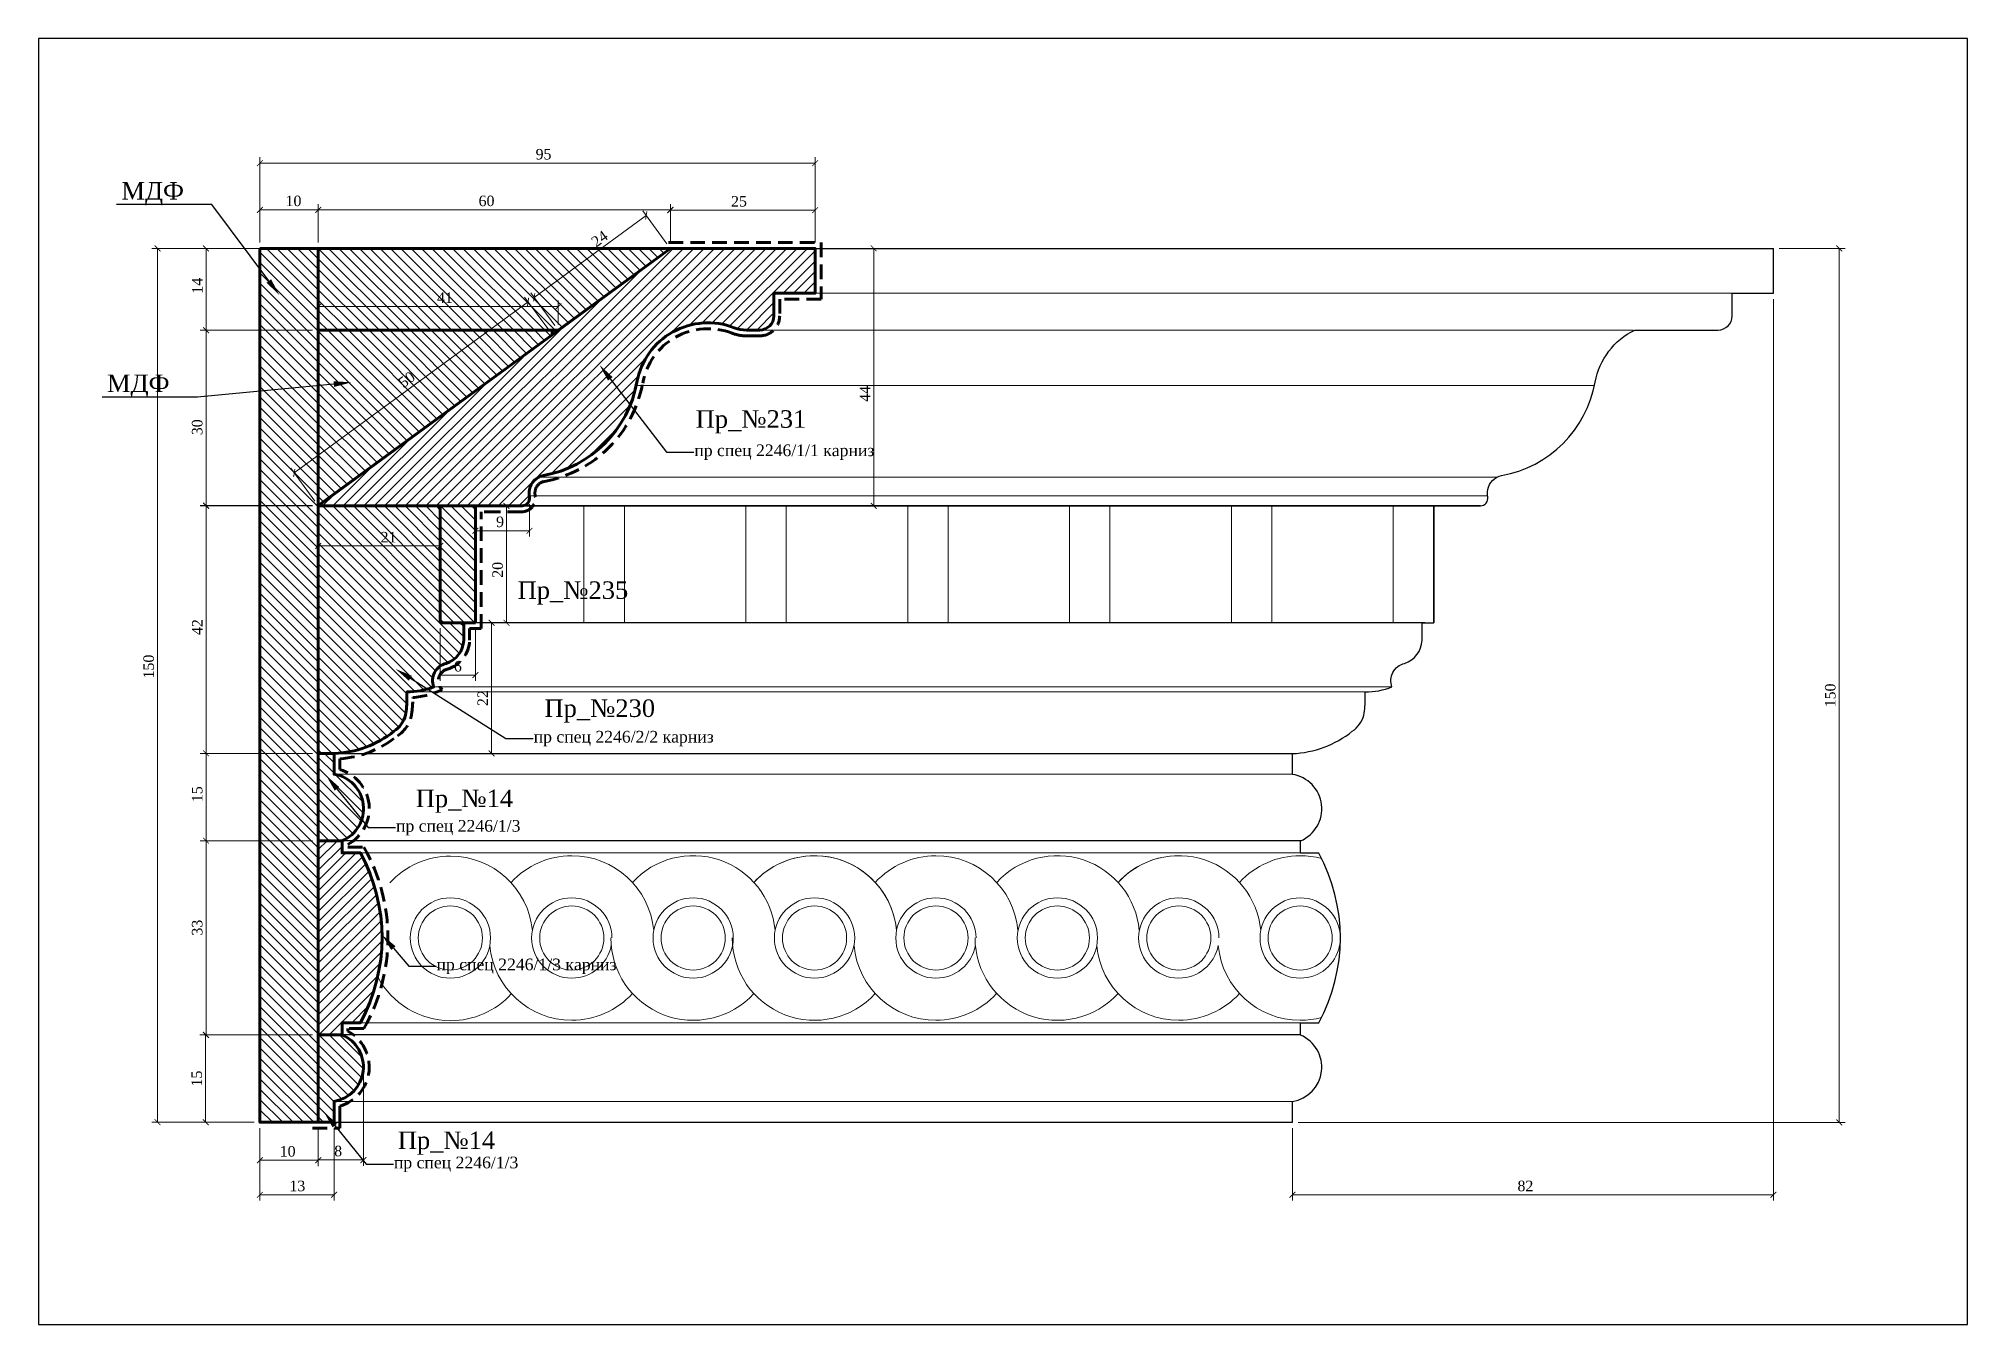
# Model space of a CAD drawing. Header units: millimetres. Extents: x 308988 to 309318, y -100826 to -100606.
import ezdxf
from ezdxf import colors
from ezdxf.entities.mleader import LeaderData, LeaderLine
from ezdxf.math import Vec2, Vec3

# ---------------------------------------------------------------- set-up
doc = ezdxf.new("R2010")
doc.units = ezdxf.units.MM
doc.header["$MEASUREMENT"] = 0
doc.linetypes.add('HIDDEN', pattern=[0.375, 0.25, -0.125])
doc.layers.add('Outside panel', color=7, linetype='Continuous', lineweight=18, true_color=0x7f5e57)
doc.layers.add('линия 50', color=1, linetype='Continuous', lineweight=140)
doc.layers.add('ШТАМП', color=7, linetype='Continuous', lineweight=5)
doc.layers.add('размеры в модели', color=7, linetype='Continuous')
doc.styles.add('ELECT', font='times.ttf')
doc.styles.get("Standard").update_dxf_attribs({"font": 'times.ttf'})
doc.dimstyles.new('M_1', dxfattribs={"dimtxt": 1.8, "dimasz": 1, "dimexe": 1, "dimexo": 1, "dimgap": 0.6, "dimtad": 1, "dimdec": 0, "dimdsep": 46, "dimtxsty": 'Standard', "dimblk": 'ARCHTICK', "dimcen": -5, "dimclrd": 7, "dimclre": 7, "dimclrt": 7, "dimadec": 0, "dimazin": 0, "dimtfac": 1, "dimtdec": 0, "dimtmove": 0, "dimatfit": 3, "dimfxl": 1, "dimtolj": 1, "dimtzin": 0, "dimlwd": 5, "dimlwe": 5, "dimarcsym": 0})
pattern_1 = [(135, (-246.424, -8681.7024), (-0.8838834765, -0.8838834765), [])]

msp = doc.modelspace()

# ---------------------------------------------------------------- texts
at = {"color": 5, "ltscale": 1000, "style": 'ELECT'}
for s, p in [('Пр_№231', (309100.84, -100672.86)), ('Пр_№230', (309074.97, -100722.34)), ('Пр_№14', (309052.95, -100737.77)), ('Пр_№14', (309049.88, -100796.27))]:
    msp.add_text(s, height=3, dxfattribs=at).set_placement(p)
at = {"color": 7, "ltscale": 1000, "style": 'ELECT'}
msp.add_text('Пр_№235', height=3, dxfattribs=at).set_placement((309070.38, -100702.14))

# ---------------------------------------------------------------- blocks, each defined once
blk = doc.blocks.new('_ArchTick')
at = {"color": 0, "linetype": 'ByBlock', "const_width": 0.15}
blk.add_lwpolyline([(-0.5, -0.5), (0.5, 0.5)], dxfattribs=at)
blk = doc.blocks.new('*D25')
at = {"color": 7, "lineweight": 5, "ltscale": 1000, "transparency": 16777216}
for p, q in [((309285.23, -100650.84), (309285.23, -100805.1)), ((309202.93, -100792.71), (309202.93, -100805.1)), ((309202.93, -100804.1), (309285.23, -100804.1))]:
    blk.add_line(p, q, dxfattribs=at)
at = {"layer": 'Defpoints', "color": 0, "ltscale": 1000, "transparency": 16777216}
for p in [(309285.23, -100649.84), (309202.93, -100791.71), (309285.23, -100804.1)]:
    blk.add_point(p, dxfattribs=at)
at = {"color": 7, "lineweight": 5, "ltscale": 1000, "transparency": 16777216, "rotation": 180}
blk.add_blockref('_ArchTick', (309202.93, -100804.1), dxfattribs=at)
at = {"color": 7, "lineweight": 5, "ltscale": 1000, "transparency": 16777216}
blk.add_blockref('_ArchTick', (309285.23, -100804.1), dxfattribs=at)
at = {"color": 7, "ltscale": 1000, "transparency": 16777216, "insert": (309242.8, -100802.59), "char_height": 1.8, "attachment_point": 5}
blk.add_mtext('\\A1;82', dxfattribs=at)
blk = doc.blocks.new('*D24')
at = {"color": 7, "lineweight": 5, "ltscale": 1000, "transparency": 16777216}
for p, q in [((309286.23, -100642.18), (309297.48, -100642.18)), ((309296.48, -100642.18), (309296.48, -100791.71)), ((309203.93, -100791.71), (309297.48, -100791.71))]:
    blk.add_line(p, q, dxfattribs=at)
at = {"layer": 'Defpoints', "color": 0, "ltscale": 1000, "transparency": 16777216}
for p in [(309285.23, -100642.18), (309202.93, -100791.71), (309296.48, -100791.71)]:
    blk.add_point(p, dxfattribs=at)
at = {"color": 7, "lineweight": 5, "ltscale": 1000, "transparency": 16777216}
for p, rotation in [((309296.48, -100642.18), 90), ((309296.48, -100791.71), 270)]:
    blk.add_blockref('_ArchTick', p, dxfattribs=dict(at, rotation=rotation))
at = {"color": 7, "ltscale": 1000, "transparency": 16777216, "insert": (309294.96, -100718.66), "char_height": 1.8, "attachment_point": 5, "rotation": 90}
blk.add_mtext('\\A1;150', dxfattribs=at)
blk = doc.blocks.new('*D23')
at = {"layer": 'Defpoints', "color": 0, "ltscale": 1000, "transparency": 16777216}
for p in [(309026.28, -100791.68), (309038.98, -100791.68), (309038.98, -100804.1)]:
    blk.add_point(p, dxfattribs=at)
at = {"layer": 'размеры в модели', "color": 7, "lineweight": 5, "ltscale": 1000, "transparency": 16777216}
for p, q in [((309026.28, -100792.68), (309026.28, -100805.1)), ((309038.98, -100792.68), (309038.98, -100805.1)), ((309026.28, -100804.1), (309038.98, -100804.1))]:
    blk.add_line(p, q, dxfattribs=at)
at = {"layer": 'размеры в модели', "color": 7, "lineweight": 5, "ltscale": 1000, "transparency": 16777216, "rotation": 180}
blk.add_blockref('_ArchTick', (309026.28, -100804.1), dxfattribs=at)
at = {"layer": 'размеры в модели', "color": 7, "lineweight": 5, "ltscale": 1000, "transparency": 16777216}
blk.add_blockref('_ArchTick', (309038.98, -100804.1), dxfattribs=at)
at = {"layer": 'размеры в модели', "color": 7, "ltscale": 1000, "transparency": 16777216, "insert": (309032.69, -100802.59), "char_height": 1.8, "attachment_point": 5}
blk.add_mtext('\\A1;13', dxfattribs=at)
blk = doc.blocks.new('*D22')
at = {"layer": 'Defpoints', "color": 0, "ltscale": 1000, "transparency": 16777216}
for p in [(309036.28, -100776.74), (309017, -100791.68), (309026.28, -100791.68)]:
    blk.add_point(p, dxfattribs=at)
at = {"layer": 'размеры в модели', "color": 7, "lineweight": 5, "ltscale": 1000, "transparency": 16777216}
for p, q in [((309035.28, -100776.74), (309016, -100776.74)), ((309017, -100776.74), (309017, -100791.68)), ((309025.28, -100791.68), (309016, -100791.68))]:
    blk.add_line(p, q, dxfattribs=at)
for p, rotation in [((309017, -100776.74), 90), ((309017, -100791.68), 270)]:
    blk.add_blockref('_ArchTick', p, dxfattribs=dict(at, rotation=rotation))
at = {"layer": 'размеры в модели', "color": 7, "ltscale": 1000, "transparency": 16777216, "insert": (309015.49, -100784.21), "char_height": 1.8, "attachment_point": 5, "rotation": 90}
blk.add_mtext('\\A1;15', dxfattribs=at)
blk = doc.blocks.new('*D21')
at = {"layer": 'Defpoints', "color": 0, "ltscale": 1000, "transparency": 16777216}
for p in [(309036.28, -100743.52), (309017.07, -100776.74), (309036.28, -100776.74)]:
    blk.add_point(p, dxfattribs=at)
at = {"layer": 'размеры в модели', "color": 7, "lineweight": 5, "ltscale": 1000, "transparency": 16777216}
for p, q in [((309035.28, -100743.52), (309016.07, -100743.52)), ((309017.07, -100743.52), (309017.07, -100776.74)), ((309035.28, -100776.74), (309016.07, -100776.74))]:
    blk.add_line(p, q, dxfattribs=at)
for p, rotation in [((309017.07, -100743.52), 90), ((309017.07, -100776.74), 270)]:
    blk.add_blockref('_ArchTick', p, dxfattribs=dict(at, rotation=rotation))
at = {"layer": 'размеры в модели', "color": 7, "ltscale": 1000, "transparency": 16777216, "insert": (309015.56, -100758.39), "char_height": 1.8, "attachment_point": 5, "rotation": 90}
blk.add_mtext('\\A1;33', dxfattribs=at)
blk = doc.blocks.new('*D20')
at = {"layer": 'Defpoints', "color": 0, "ltscale": 1000, "transparency": 16777216}
for p in [(309036.28, -100728.58), (309017.07, -100743.52), (309036.28, -100743.52)]:
    blk.add_point(p, dxfattribs=at)
at = {"layer": 'размеры в модели', "color": 7, "lineweight": 5, "ltscale": 1000, "transparency": 16777216}
for p, q in [((309035.28, -100728.58), (309016.07, -100728.58)), ((309017.07, -100728.58), (309017.07, -100743.52)), ((309035.28, -100743.52), (309016.07, -100743.52))]:
    blk.add_line(p, q, dxfattribs=at)
for p, rotation in [((309017.07, -100728.58), 90), ((309017.07, -100743.52), 270)]:
    blk.add_blockref('_ArchTick', p, dxfattribs=dict(at, rotation=rotation))
at = {"layer": 'размеры в модели', "color": 7, "ltscale": 1000, "transparency": 16777216, "insert": (309015.56, -100735.55), "char_height": 1.8, "attachment_point": 5, "rotation": 90}
blk.add_mtext('\\A1;15', dxfattribs=at)
blk = doc.blocks.new('*D19')
at = {"layer": 'Defpoints', "color": 0, "ltscale": 1000, "transparency": 16777216}
for p in [(309036.28, -100686.17), (309017.07, -100728.58), (309036.28, -100728.58)]:
    blk.add_point(p, dxfattribs=at)
at = {"layer": 'размеры в модели', "color": 7, "lineweight": 5, "ltscale": 1000, "transparency": 16777216}
for p, q in [((309035.28, -100686.17), (309016.07, -100686.17)), ((309017.07, -100686.17), (309017.07, -100728.58)), ((309035.28, -100728.58), (309016.07, -100728.58))]:
    blk.add_line(p, q, dxfattribs=at)
for p, rotation in [((309017.07, -100686.17), 90), ((309017.07, -100728.58), 270)]:
    blk.add_blockref('_ArchTick', p, dxfattribs=dict(at, rotation=rotation))
at = {"layer": 'размеры в модели', "color": 7, "ltscale": 1000, "transparency": 16777216, "insert": (309015.57, -100706.98), "char_height": 1.8, "attachment_point": 5, "rotation": 90}
blk.add_mtext('\\A1;42', dxfattribs=at)
blk = doc.blocks.new('*D18')
at = {"layer": 'Defpoints', "color": 0, "ltscale": 1000, "transparency": 16777216}
for p in [(309036.22, -100642.18), (309017.07, -100656.19), (309036.28, -100656.19)]:
    blk.add_point(p, dxfattribs=at)
at = {"layer": 'размеры в модели', "color": 7, "lineweight": 5, "ltscale": 1000, "transparency": 16777216}
for p, q in [((309035.22, -100642.18), (309016.07, -100642.18)), ((309017.07, -100642.18), (309017.07, -100656.19)), ((309035.28, -100656.19), (309016.07, -100656.19))]:
    blk.add_line(p, q, dxfattribs=at)
for p, rotation in [((309017.07, -100642.18), 90), ((309017.07, -100656.19), 270)]:
    blk.add_blockref('_ArchTick', p, dxfattribs=dict(at, rotation=rotation))
at = {"layer": 'размеры в модели', "color": 7, "ltscale": 1000, "transparency": 16777216, "insert": (309015.57, -100648.57), "char_height": 1.8, "attachment_point": 5, "rotation": 90}
blk.add_mtext('\\A1;14', dxfattribs=at)
blk = doc.blocks.new('*D17')
at = {"layer": 'Defpoints', "color": 0, "ltscale": 1000, "transparency": 16777216}
for p in [(309121.28, -100627.59), (309026.28, -100642.18), (309121.28, -100642.18)]:
    blk.add_point(p, dxfattribs=at)
at = {"layer": 'размеры в модели', "color": 7, "lineweight": 5, "ltscale": 1000, "transparency": 16777216}
for p, q in [((309026.28, -100641.18), (309026.28, -100626.59)), ((309121.28, -100641.18), (309121.28, -100626.59)), ((309026.28, -100627.59), (309121.28, -100627.59))]:
    blk.add_line(p, q, dxfattribs=at)
at = {"layer": 'размеры в модели', "color": 7, "lineweight": 5, "ltscale": 1000, "transparency": 16777216, "rotation": 180}
blk.add_blockref('_ArchTick', (309026.28, -100627.59), dxfattribs=at)
at = {"layer": 'размеры в модели', "color": 7, "lineweight": 5, "ltscale": 1000, "transparency": 16777216}
blk.add_blockref('_ArchTick', (309121.28, -100627.59), dxfattribs=at)
at = {"layer": 'размеры в модели', "color": 7, "ltscale": 1000, "transparency": 16777216, "insert": (309074.81, -100626.07), "char_height": 1.8, "attachment_point": 5}
blk.add_mtext('\\A1;95', dxfattribs=at)
blk = doc.blocks.new('*D16')
at = {"layer": 'Defpoints', "color": 0, "ltscale": 1000, "transparency": 16777216}
for p in [(309092.38, -100636.54), (309096.51, -100642.18), (309077.34, -100656.19)]:
    blk.add_point(p, dxfattribs=at)
at = {"layer": 'размеры в модели', "color": 7, "lineweight": 5, "ltscale": 1000, "transparency": 16777216}
for p, q in [((309073.21, -100650.55), (309092.38, -100636.54)), ((309095.92, -100641.37), (309091.79, -100635.73)), ((309076.75, -100655.39), (309072.62, -100649.75))]:
    blk.add_line(p, q, dxfattribs=at)
for p, rotation in [((309092.38, -100636.54), 36.17899805705687), ((309073.21, -100650.55), 216.1789980570568)]:
    blk.add_blockref('_ArchTick', p, dxfattribs=dict(at, rotation=rotation))
at = {"layer": 'размеры в модели', "color": 7, "ltscale": 1000, "transparency": 16777216, "insert": (309084.39, -100640.52), "char_height": 1.8, "attachment_point": 5, "rotation": 36.179}
blk.add_mtext('\\A1;24', dxfattribs=at)
blk = doc.blocks.new('*D15')
at = {"layer": 'Defpoints', "color": 0, "ltscale": 1000, "transparency": 16777216}
for p in [(309072.16, -100651.31), (309076.28, -100656.94), (309036.28, -100686.23)]:
    blk.add_point(p, dxfattribs=at)
at = {"layer": 'размеры в модели', "color": 7, "lineweight": 5, "ltscale": 1000, "transparency": 16777216}
for p, q in [((309032.16, -100680.6), (309072.16, -100651.31)), ((309075.69, -100656.13), (309071.57, -100650.51)), ((309035.69, -100685.42), (309031.57, -100679.79))]:
    blk.add_line(p, q, dxfattribs=at)
for p, rotation in [((309072.16, -100651.31), 36.21087341507367), ((309032.16, -100680.6), 216.2108734150737)]:
    blk.add_blockref('_ArchTick', p, dxfattribs=dict(at, rotation=rotation))
at = {"layer": 'размеры в модели', "color": 7, "ltscale": 1000, "transparency": 16777216, "insert": (309051.41, -100664.62), "char_height": 1.8, "attachment_point": 5, "rotation": 36.2109}
blk.add_mtext('\\A1;50', dxfattribs=at)
blk = doc.blocks.new('*D14')
at = {"layer": 'Defpoints', "color": 0, "ltscale": 1000, "transparency": 16777216}
for p in [(309036.28, -100656.19), (309017.07, -100686.23), (309036.28, -100686.23)]:
    blk.add_point(p, dxfattribs=at)
at = {"layer": 'размеры в модели', "color": 7, "lineweight": 5, "ltscale": 1000, "transparency": 16777216}
for p, q in [((309035.28, -100656.19), (309016.07, -100656.19)), ((309017.07, -100656.19), (309017.07, -100686.23)), ((309035.28, -100686.23), (309016.07, -100686.23))]:
    blk.add_line(p, q, dxfattribs=at)
for p, rotation in [((309017.07, -100656.19), 90), ((309017.07, -100686.23), 270)]:
    blk.add_blockref('_ArchTick', p, dxfattribs=dict(at, rotation=rotation))
at = {"layer": 'размеры в модели', "color": 7, "ltscale": 1000, "transparency": 16777216, "insert": (309015.56, -100672.78), "char_height": 1.8, "attachment_point": 5, "rotation": 90}
blk.add_mtext('\\A1;30', dxfattribs=at)
blk = doc.blocks.new('*D13')
at = {"layer": 'Defpoints', "color": 0, "ltscale": 1000, "transparency": 16777216}
for p in [(309072.42, -100684.92), (309063.15, -100686.33), (309072.42, -100690.49)]:
    blk.add_point(p, dxfattribs=at)
at = {"layer": 'размеры в модели', "color": 7, "lineweight": 5, "ltscale": 1000, "transparency": 16777216}
for p, q in [((309072.42, -100685.92), (309072.42, -100691.49)), ((309063.15, -100687.33), (309063.15, -100691.49)), ((309063.15, -100690.49), (309072.42, -100690.49))]:
    blk.add_line(p, q, dxfattribs=at)
at = {"layer": 'размеры в модели', "color": 7, "lineweight": 5, "ltscale": 1000, "transparency": 16777216, "rotation": 180}
blk.add_blockref('_ArchTick', (309063.15, -100690.49), dxfattribs=at)
at = {"layer": 'размеры в модели', "color": 7, "lineweight": 5, "ltscale": 1000, "transparency": 16777216}
blk.add_blockref('_ArchTick', (309072.42, -100690.49), dxfattribs=at)
at = {"layer": 'размеры в модели', "color": 7, "ltscale": 1000, "transparency": 16777216, "insert": (309067.37, -100688.97), "char_height": 1.8, "attachment_point": 5}
blk.add_mtext('\\A1;9', dxfattribs=at)
blk = doc.blocks.new('*D12')
at = {"layer": 'Defpoints', "color": 0, "ltscale": 1000, "transparency": 16777216}
for p in [(309044, -100782.23), (309036.28, -100791.68), (309044, -100798.14)]:
    blk.add_point(p, dxfattribs=at)
at = {"layer": 'размеры в модели', "color": 7, "lineweight": 5, "ltscale": 1000, "transparency": 16777216}
for p, q in [((309044, -100783.23), (309044, -100799.14)), ((309036.28, -100792.68), (309036.28, -100799.14)), ((309036.28, -100798.14), (309044, -100798.14))]:
    blk.add_line(p, q, dxfattribs=at)
at = {"layer": 'размеры в модели', "color": 7, "lineweight": 5, "ltscale": 1000, "transparency": 16777216, "rotation": 180}
blk.add_blockref('_ArchTick', (309036.28, -100798.14), dxfattribs=at)
at = {"layer": 'размеры в модели', "color": 7, "lineweight": 5, "ltscale": 1000, "transparency": 16777216}
blk.add_blockref('_ArchTick', (309044, -100798.14), dxfattribs=at)
at = {"layer": 'размеры в модели', "color": 7, "ltscale": 1000, "transparency": 16777216, "insert": (309039.67, -100796.62), "char_height": 1.8, "attachment_point": 5}
blk.add_mtext('\\A1;8', dxfattribs=at)
blk = doc.blocks.new('*D11')
at = {"layer": 'Defpoints', "color": 0, "ltscale": 1000, "transparency": 16777216}
for p in [(309026.28, -100791.68), (309036.28, -100791.58), (309036.28, -100798.19)]:
    blk.add_point(p, dxfattribs=at)
at = {"layer": 'размеры в модели', "color": 7, "lineweight": 5, "ltscale": 1000, "transparency": 16777216}
for p, q in [((309026.28, -100792.68), (309026.28, -100799.19)), ((309036.28, -100792.58), (309036.28, -100799.19)), ((309026.28, -100798.19), (309036.28, -100798.19))]:
    blk.add_line(p, q, dxfattribs=at)
at = {"layer": 'размеры в модели', "color": 7, "lineweight": 5, "ltscale": 1000, "transparency": 16777216, "rotation": 180}
blk.add_blockref('_ArchTick', (309026.28, -100798.19), dxfattribs=at)
at = {"layer": 'размеры в модели', "color": 7, "lineweight": 5, "ltscale": 1000, "transparency": 16777216}
blk.add_blockref('_ArchTick', (309036.28, -100798.19), dxfattribs=at)
at = {"layer": 'размеры в модели', "color": 7, "ltscale": 1000, "transparency": 16777216, "insert": (309031.03, -100796.67), "char_height": 1.8, "attachment_point": 5}
blk.add_mtext('\\A1;10', dxfattribs=at)
blk = doc.blocks.new('*D10')
at = {"layer": 'Defpoints', "color": 0, "ltscale": 1000, "transparency": 16777216}
for p in [(309026.28, -100642.18), (309008.77, -100791.68), (309026.28, -100791.68)]:
    blk.add_point(p, dxfattribs=at)
at = {"layer": 'размеры в модели', "color": 7, "lineweight": 5, "ltscale": 1000, "transparency": 16777216}
for p, q in [((309025.28, -100642.18), (309007.77, -100642.18)), ((309008.77, -100642.18), (309008.77, -100791.68)), ((309025.28, -100791.68), (309007.77, -100791.68))]:
    blk.add_line(p, q, dxfattribs=at)
for p, rotation in [((309008.77, -100642.18), 90), ((309008.77, -100791.68), 270)]:
    blk.add_blockref('_ArchTick', p, dxfattribs=dict(at, rotation=rotation))
at = {"layer": 'размеры в модели', "color": 7, "ltscale": 1000, "transparency": 16777216, "insert": (309007.26, -100713.72), "char_height": 1.8, "attachment_point": 5, "rotation": 90}
blk.add_mtext('\\A1;150', dxfattribs=at)
blk = doc.blocks.new('*D9')
at = {"layer": 'Defpoints', "color": 0, "ltscale": 1000, "transparency": 16777216}
for p in [(309077.34, -100652.11), (309036.28, -100656.19), (309077.34, -100656.19)]:
    blk.add_point(p, dxfattribs=at)
at = {"layer": 'размеры в модели', "color": 7, "lineweight": 5, "ltscale": 1000, "transparency": 16777216}
for p, q in [((309036.28, -100655.19), (309036.28, -100651.11)), ((309036.28, -100652.11), (309077.34, -100652.11)), ((309077.34, -100655.19), (309077.34, -100651.11))]:
    blk.add_line(p, q, dxfattribs=at)
at = {"layer": 'размеры в модели', "color": 7, "lineweight": 5, "ltscale": 1000, "transparency": 16777216, "rotation": 180}
blk.add_blockref('_ArchTick', (309036.28, -100652.11), dxfattribs=at)
at = {"layer": 'размеры в модели', "color": 7, "lineweight": 5, "ltscale": 1000, "transparency": 16777216}
blk.add_blockref('_ArchTick', (309077.34, -100652.11), dxfattribs=at)
at = {"layer": 'размеры в модели', "color": 7, "ltscale": 1000, "transparency": 16777216, "insert": (309057.94, -100650.61), "char_height": 1.8, "attachment_point": 5}
blk.add_mtext('\\A1;41', dxfattribs=at)
blk = doc.blocks.new('*D8')
at = {"layer": 'Defpoints', "color": 0, "ltscale": 1000, "transparency": 16777216}
for p in [(309057.15, -100706.15), (309063.15, -100706.15), (309063.15, -100715.18)]:
    blk.add_point(p, dxfattribs=at)
at = {"layer": 'размеры в модели', "color": 7, "lineweight": 5, "ltscale": 1000, "transparency": 16777216}
for p, q in [((309057.15, -100707.15), (309057.15, -100716.18)), ((309063.15, -100707.15), (309063.15, -100716.18)), ((309057.15, -100715.18), (309063.15, -100715.18))]:
    blk.add_line(p, q, dxfattribs=at)
at = {"layer": 'размеры в модели', "color": 7, "lineweight": 5, "ltscale": 1000, "transparency": 16777216, "rotation": 180}
blk.add_blockref('_ArchTick', (309057.15, -100715.18), dxfattribs=at)
at = {"layer": 'размеры в модели', "color": 7, "lineweight": 5, "ltscale": 1000, "transparency": 16777216}
blk.add_blockref('_ArchTick', (309063.15, -100715.18), dxfattribs=at)
at = {"layer": 'размеры в модели', "color": 7, "ltscale": 1000, "transparency": 16777216, "insert": (309060.15, -100713.67), "char_height": 1.8, "attachment_point": 5}
blk.add_mtext('\\A1;6', dxfattribs=at)
blk = doc.blocks.new('*D7')
at = {"layer": 'Defpoints', "color": 0, "ltscale": 1000, "transparency": 16777216}
for p in [(309061.15, -100706.23), (309036.53, -100728.58), (309065.91, -100728.58)]:
    blk.add_point(p, dxfattribs=at)
at = {"layer": 'размеры в модели', "color": 7, "lineweight": 5, "ltscale": 1000, "transparency": 16777216}
for p, q in [((309062.15, -100706.23), (309066.91, -100706.23)), ((309065.91, -100706.23), (309065.91, -100728.58)), ((309037.53, -100728.58), (309066.91, -100728.58))]:
    blk.add_line(p, q, dxfattribs=at)
for p, rotation in [((309065.91, -100706.23), 90), ((309065.91, -100728.58), 270)]:
    blk.add_blockref('_ArchTick', p, dxfattribs=dict(at, rotation=rotation))
at = {"layer": 'размеры в модели', "color": 7, "ltscale": 1000, "transparency": 16777216, "insert": (309064.41, -100719.12), "char_height": 1.8, "attachment_point": 5, "rotation": 90}
blk.add_mtext('\\A1;22', dxfattribs=at)
blk = doc.blocks.new('*D6')
at = {"layer": 'Defpoints', "color": 0, "ltscale": 1000, "transparency": 16777216}
for p in [(309036.28, -100686.19), (309057.15, -100686.23), (309057.15, -100693.08)]:
    blk.add_point(p, dxfattribs=at)
at = {"layer": 'размеры в модели', "color": 7, "lineweight": 5, "ltscale": 1000, "transparency": 16777216}
for p, q in [((309036.28, -100687.19), (309036.28, -100694.08)), ((309057.15, -100687.23), (309057.15, -100694.08)), ((309036.28, -100693.08), (309057.15, -100693.08))]:
    blk.add_line(p, q, dxfattribs=at)
at = {"layer": 'размеры в модели', "color": 7, "lineweight": 5, "ltscale": 1000, "transparency": 16777216, "rotation": 180}
blk.add_blockref('_ArchTick', (309036.28, -100693.08), dxfattribs=at)
at = {"layer": 'размеры в модели', "color": 7, "lineweight": 5, "ltscale": 1000, "transparency": 16777216}
blk.add_blockref('_ArchTick', (309057.15, -100693.08), dxfattribs=at)
at = {"layer": 'размеры в модели', "color": 7, "ltscale": 1000, "transparency": 16777216, "insert": (309048.28, -100691.58), "char_height": 1.8, "attachment_point": 5}
blk.add_mtext('\\A1;21', dxfattribs=at)
blk = doc.blocks.new('*D5')
at = {"layer": 'Defpoints', "color": 0, "ltscale": 1000, "transparency": 16777216}
for p in [(309063.15, -100686.23), (309063.15, -100706.23), (309068.47, -100706.23)]:
    blk.add_point(p, dxfattribs=at)
at = {"layer": 'размеры в модели', "color": 7, "lineweight": 5, "ltscale": 1000, "transparency": 16777216}
for p, q in [((309064.15, -100686.23), (309069.47, -100686.23)), ((309068.47, -100686.23), (309068.47, -100706.23)), ((309064.15, -100706.23), (309069.47, -100706.23))]:
    blk.add_line(p, q, dxfattribs=at)
for p, rotation in [((309068.47, -100686.23), 90), ((309068.47, -100706.23), 270)]:
    blk.add_blockref('_ArchTick', p, dxfattribs=dict(at, rotation=rotation))
at = {"layer": 'размеры в модели', "color": 7, "ltscale": 1000, "transparency": 16777216, "insert": (309066.96, -100697.17), "char_height": 1.8, "attachment_point": 5, "rotation": 90}
blk.add_mtext('\\A1;20', dxfattribs=at)
blk = doc.blocks.new('*D4')
at = {"layer": 'Defpoints', "color": 0, "ltscale": 1000, "transparency": 16777216}
for p in [(309121.28, -100642.18), (309069.34, -100686.23), (309131.3, -100686.23)]:
    blk.add_point(p, dxfattribs=at)
at = {"layer": 'размеры в модели', "color": 7, "lineweight": 5, "ltscale": 1000, "transparency": 16777216}
for p, q in [((309122.28, -100642.18), (309132.3, -100642.18)), ((309131.3, -100642.18), (309131.3, -100686.23)), ((309070.34, -100686.23), (309132.3, -100686.23))]:
    blk.add_line(p, q, dxfattribs=at)
for p, rotation in [((309131.3, -100642.18), 90), ((309131.3, -100686.23), 270)]:
    blk.add_blockref('_ArchTick', p, dxfattribs=dict(at, rotation=rotation))
at = {"layer": 'размеры в модели', "color": 7, "ltscale": 1000, "transparency": 16777216, "insert": (309129.8, -100667.06), "char_height": 1.8, "attachment_point": 5, "rotation": 90}
blk.add_mtext('\\A1;44', dxfattribs=at)
blk = doc.blocks.new('*D3')
at = {"layer": 'Defpoints', "color": 0, "ltscale": 1000, "transparency": 16777216}
for p in [(309121.28, -100635.64), (309096.51, -100642.18), (309121.28, -100642.18)]:
    blk.add_point(p, dxfattribs=at)
at = {"layer": 'размеры в модели', "color": 7, "lineweight": 5, "ltscale": 1000, "transparency": 16777216}
for p, q in [((309096.51, -100641.18), (309096.51, -100634.64)), ((309096.51, -100635.64), (309121.28, -100635.64)), ((309121.28, -100641.18), (309121.28, -100634.64))]:
    blk.add_line(p, q, dxfattribs=at)
at = {"layer": 'размеры в модели', "color": 7, "lineweight": 5, "ltscale": 1000, "transparency": 16777216, "rotation": 180}
blk.add_blockref('_ArchTick', (309096.51, -100635.64), dxfattribs=at)
at = {"layer": 'размеры в модели', "color": 7, "lineweight": 5, "ltscale": 1000, "transparency": 16777216}
blk.add_blockref('_ArchTick', (309121.28, -100635.64), dxfattribs=at)
at = {"layer": 'размеры в модели', "color": 7, "ltscale": 1000, "transparency": 16777216, "insert": (309108.25, -100634.13), "char_height": 1.8, "attachment_point": 5}
blk.add_mtext('\\A1;25', dxfattribs=at)
blk = doc.blocks.new('*D2')
at = {"layer": 'Defpoints', "color": 0, "ltscale": 1000, "transparency": 16777216}
for p in [(309096.51, -100635.58), (309036.28, -100642.18), (309096.51, -100642.18)]:
    blk.add_point(p, dxfattribs=at)
at = {"layer": 'размеры в модели', "color": 7, "lineweight": 5, "ltscale": 1000, "transparency": 16777216}
for p, q in [((309036.28, -100641.18), (309036.28, -100634.58)), ((309036.28, -100635.58), (309096.51, -100635.58)), ((309096.51, -100641.18), (309096.51, -100634.58))]:
    blk.add_line(p, q, dxfattribs=at)
at = {"layer": 'размеры в модели', "color": 7, "lineweight": 5, "ltscale": 1000, "transparency": 16777216, "rotation": 180}
blk.add_blockref('_ArchTick', (309036.28, -100635.58), dxfattribs=at)
at = {"layer": 'размеры в модели', "color": 7, "lineweight": 5, "ltscale": 1000, "transparency": 16777216}
blk.add_blockref('_ArchTick', (309096.51, -100635.58), dxfattribs=at)
at = {"layer": 'размеры в модели', "color": 7, "ltscale": 1000, "transparency": 16777216, "insert": (309065.06, -100634.06), "char_height": 1.8, "attachment_point": 5}
blk.add_mtext('\\A1;60', dxfattribs=at)
blk = doc.blocks.new('*D1')
at = {"layer": 'Defpoints', "color": 0, "ltscale": 1000, "transparency": 16777216}
for p in [(309036.28, -100635.58), (309026.28, -100642.18), (309036.28, -100642.18)]:
    blk.add_point(p, dxfattribs=at)
at = {"layer": 'размеры в модели', "color": 7, "lineweight": 5, "ltscale": 1000, "transparency": 16777216}
for p, q in [((309026.28, -100641.18), (309026.28, -100634.58)), ((309026.28, -100635.58), (309036.28, -100635.58)), ((309036.28, -100641.18), (309036.28, -100634.58))]:
    blk.add_line(p, q, dxfattribs=at)
at = {"layer": 'размеры в модели', "color": 7, "lineweight": 5, "ltscale": 1000, "transparency": 16777216, "rotation": 180}
blk.add_blockref('_ArchTick', (309026.28, -100635.58), dxfattribs=at)
at = {"layer": 'размеры в модели', "color": 7, "lineweight": 5, "ltscale": 1000, "transparency": 16777216}
blk.add_blockref('_ArchTick', (309036.28, -100635.58), dxfattribs=at)
at = {"layer": 'размеры в модели', "color": 7, "ltscale": 1000, "transparency": 16777216, "insert": (309032.03, -100634.06), "char_height": 1.8, "attachment_point": 5}
blk.add_mtext('\\A1;10', dxfattribs=at)

# ---------------------------------------------------------------- dimensions: what is measured, and where the dimension line sits
at = {"color": 5, "ltscale": 1000}
dim = msp.add_linear_dim(base=(309296.48, -100791.71), p1=(309285.23, -100642.18), p2=(309202.93, -100791.71), angle=90, dimstyle='M_1', dxfattribs=at)
dim.commit()
dim.dimension.update_dxf_attribs({"geometry": '*D24', "text_midpoint": (309296.48, -100718.66), "dimtype": 128})
at = {"color": 7, "ltscale": 1000}
dim = msp.add_linear_dim(base=(309285.23, -100804.1), p1=(309202.93, -100791.71), p2=(309285.23, -100649.84), dimstyle='M_1', dxfattribs=at)
dim.commit()
dim.dimension.update_dxf_attribs({"geometry": '*D25', "text_midpoint": (309242.8, -100804.1), "dimtype": 128})
at = {"layer": 'размеры в модели', "color": 5, "ltscale": 1000}
for base, p1, p2, picture, middle in [((309121.28, -100627.59), (309026.28, -100642.18), (309121.28, -100642.18), '*D17', (309074.81, -100627.59)), ((309036.28, -100635.58), (309026.28, -100642.18), (309036.28, -100642.18), '*D1', (309032.03, -100635.58)), ((309096.51, -100635.58), (309036.28, -100642.18), (309096.51, -100642.18), '*D2', (309065.06, -100635.58)), ((309121.28, -100635.64), (309096.51, -100642.18), (309121.28, -100642.18), '*D3', (309108.25, -100635.64)), ((309077.34, -100652.11), (309036.28, -100656.19), (309077.34, -100656.19), '*D9', (309057.94, -100652.11)), ((309057.15, -100693.08), (309036.28, -100686.19), (309057.15, -100686.23), '*D6', (309048.28, -100693.08)), ((309072.42, -100690.49), (309063.15, -100686.33), (309072.42, -100684.92), '*D13', (309067.37, -100690.49)), ((309063.15, -100715.18), (309057.15, -100706.15), (309063.15, -100706.15), '*D8', (309060.15, -100715.18)), ((309044, -100798.14), (309036.28, -100791.68), (309044, -100782.23), '*D12', (309039.67, -100798.14)), ((309036.28, -100798.19), (309026.28, -100791.68), (309036.28, -100791.58), '*D11', (309031.03, -100798.19)), ((309038.98, -100804.1), (309026.28, -100791.68), (309038.98, -100791.68), '*D23', (309032.69, -100804.1))]:
    dim = msp.add_linear_dim(base=base, p1=p1, p2=p2, dimstyle='M_1', dxfattribs=at)
    dim.commit()
    dim.dimension.update_dxf_attribs({"geometry": picture, "text_midpoint": middle, "dimtype": 128})
for base, p1, p2, angle, picture, middle, dimtype in [((309092.38, -100636.54), (309077.34, -100656.19), (309096.51, -100642.18), 36.179, '*D16', (309085.28, -100641.73), 129), ((309008.77254125, -100791.67646189), (309026.27648352, -100642.17646189), (309026.27648352, -100791.67646189), 90, '*D10', (309008.77254125, -100713.71872411), 128), ((309017.07, -100656.19), (309036.22, -100642.18), (309036.28, -100656.19), 90, '*D18', (309017.07, -100648.57), 128), ((309131.3, -100686.23), (309121.28, -100642.18), (309069.34, -100686.23), 90, '*D4', (309131.3, -100667.06), 128), ((309072.16, -100651.31), (309036.28, -100686.23), (309076.28, -100656.94), 36.2109, '*D15', (309052.31, -100665.85), 129), ((309017.07, -100686.23), (309036.28, -100656.19), (309036.28, -100686.23), 90, '*D14', (309017.07, -100672.78), 128), ((309017.07, -100728.58), (309036.28, -100686.17), (309036.28, -100728.58), 90, '*D19', (309017.07, -100706.98), 128), ((309068.47, -100706.23), (309063.15, -100686.23), (309063.15, -100706.23), 90, '*D5', (309068.47, -100697.17), 128), ((309065.91, -100728.58), (309061.15, -100706.23), (309036.53, -100728.58), 90, '*D7', (309065.91, -100719.12), 128), ((309017.07, -100743.52), (309036.28, -100728.58), (309036.28, -100743.52), 90, '*D20', (309017.07, -100735.55), 128), ((309017.07, -100776.74), (309036.28, -100743.52), (309036.28, -100776.74), 90, '*D21', (309017.07, -100758.39), 128), ((309017, -100791.68), (309036.28, -100776.74), (309026.28, -100791.68), 90, '*D22', (309017, -100784.21), 128)]:
    dim = msp.add_linear_dim(base=base, p1=p1, p2=p2, angle=angle, dimstyle='M_1', dxfattribs=at)
    dim.commit()
    dim.dimension.update_dxf_attribs({"geometry": picture, "text_midpoint": middle, "dimtype": dimtype})

# ---------------------------------------------------------------- hatches: boundary and pattern name
at = {"layer": 'Outside panel', "ltscale": 1000}
h = msp.add_hatch(dxfattribs=at)
h.set_pattern_fill('ANSI31', color=5, scale=10, angle=90)
h.set_pattern_definition(pattern_1)
h.paths.add_polyline_path([(309036.28, -100642.18), (309026.28, -100642.18), (309026.28, -100791.68), (309036.28, -100791.68)])
h = msp.add_hatch(dxfattribs=at)
h.set_pattern_fill('ANSI31', color=5, scale=10, angle=90)
h.set_pattern_definition(pattern_1)
h.paths.add_polyline_path([(309096.51, -100642.18), (309036.28, -100642.18), (309036.28, -100656.19), (309077.34, -100656.19)])
h = msp.add_hatch(dxfattribs=at)
h.set_pattern_fill('ANSI31', color=256, scale=10)
h.set_pattern_definition([(45, (746.0404, -8399.4322), (-0.8838834765, 0.8838834765), [])])
h.paths.add_polyline_path([(309107.43, -100655.75, 0.092988), (309109.54, -100656.14), (309111.81, -100656.14, 0.414214), (309114.21, -100653.74), (309114.21, -100649.84), (309121.28, -100649.84), (309121.28, -100642.18), (309096.51, -100642.18), (309036.28, -100686.23), (309067.13, -100686.23), (309071.15, -100686.23, 0.459448), (309072.39, -100684.69, -0.091208), (309072.39, -100683.44, -0.311899), (309074.78, -100681.05, 0.311899), (309090.79, -100665.04, -0.471073)])
h = msp.add_hatch(dxfattribs=at)
h.set_pattern_fill('ANSI31', color=5, scale=10, angle=90)
h.set_pattern_definition(pattern_1)
h.paths.add_polyline_path([(309076.28, -100656.94), (309076.28, -100656.19), (309036.28, -100656.19), (309036.28, -100686.19)])
h = msp.add_hatch(dxfattribs=at)
h.set_pattern_fill('ANSI31', color=256, scale=10, angle=90)
h.set_pattern_definition([(135, (566.4153, -8399.4322), (-0.8838834765, -0.8838834765), [])])
edge = h.paths.add_edge_path()
edge.add_line((309057.15, -100686.23), (309036.28, -100686.23))
edge.add_line((309036.28, -100686.23), (309036.28, -100728.58))
edge.add_line((309036.28, -100728.58), (309038.98, -100728.58))
edge.add_arc((309038.45, -100711.48), 17.11, 271.7859, 308.983)
edge.add_arc((309046.77, -100720.94), 4.55, 302.4213, 346.1319)
edge.add_arc((309036.47, -100719.35), 14.97, 349.7075, 360.8527)
edge.add_line((309051.43, -100719.13), (309051.43, -100718.06))
edge.add_arc((309051.44, -100705.29), 12.77, 269.9376, 290.9506)
edge.add_arc((309058.87, -100716.14), 3.05, 103.5334, 200.4819, ccw=False)
edge.add_arc((309056.85, -100709.07), 4.31, 287.6656, 358.1905)
edge.add_line((309061.15, -100709.21), (309061.15, -100706.23))
edge.add_line((309061.15, -100706.23), (309057.15, -100706.23))
edge.add_line((309057.15, -100706.23), (309057.15, -100686.23))
h = msp.add_hatch(dxfattribs=at)
h.set_pattern_fill('ANSI31', color=256, scale=10, angle=90)
h.set_pattern_definition([(135, (657.6683, -8399.7495), (-0.8838834765, -0.8838834765), [])])
h.paths.add_polyline_path([(309063.15, -100686.23), (309057.15, -100686.23), (309057.15, -100706.23), (309063.15, -100706.23)])
h = msp.add_hatch(dxfattribs=at)
h.set_pattern_fill('ANSI31', color=256, scale=10, angle=90)
h.set_pattern_definition([(135, (1129.3609, -8366.1855), (-0.8838834765, -0.8838834765), [])])
h.paths.add_polyline_path([(309040.35, -100743.52), (309036.28, -100743.52), (309036.28, -100728.58), (309038.98, -100728.58), (309038.98, -100729.56), (309038.98, -100732.14, -0.753499)])
h = msp.add_hatch(dxfattribs=at)
h.set_pattern_fill('ANSI31', color=256, scale=10)
h.set_pattern_definition([(45, (795.7701, -8404.2381), (-0.8838834765, 0.8838834765), [])])
h.paths.add_polyline_path([(309043.47, -100745.6), (309040.35, -100745.6), (309040.35, -100743.52), (309036.28, -100743.52), (309036.28, -100776.74), (309040.35, -100776.74), (309040.35, -100774.65), (309043.47, -100774.65, 0.255376)])
h = msp.add_hatch(dxfattribs=at)
h.set_pattern_fill('ANSI31', color=256, scale=10, angle=90)
h.set_pattern_definition([(135, (1129.3609, -8399.4026), (-0.8838834765, -0.8838834765), [])])
h.paths.add_polyline_path([(309040.35, -100776.74), (309036.28, -100776.74), (309036.28, -100791.68), (309038.98, -100791.68), (309038.98, -100790.69), (309038.98, -100788.11, 0.753499)])

# ---------------------------------------------------------------- linework, layer by layer
at = {"color": 7}
for p, q in [((309121.28, -100642.18), (309285.23, -100642.18)), ((309235.11, -100686.23), (309063.15, -100686.23)), ((309227.11, -100686.23), (309227.11, -100706.23)), ((309225.59, -100706.23), (309061.63, -100706.23)), ((309038.97, -100728.58), (309202.93, -100728.58)), ((309204.37, -100743.52), (309040.35, -100743.52)), ((309204.31, -100776.74), (309040.35, -100776.74)), ((309038.98, -100791.68), (309202.93, -100791.68))]:
    msp.add_line(p, q, dxfattribs=at)
at = {"color": 7, "lineweight": 15, "ltscale": 1000}
for p, q in [((309121.28, -100649.84), (309285.23, -100649.84)), ((309110.39, -100656.14), (309261.21, -100656.14)), ((309090.68, -100665.61), (309254.63, -100665.61)), ((309073.99, -100681.32), (309237.94, -100681.32)), ((309072.36, -100684.49), (309236.32, -100684.49)), ((309051.44, -100718.06), (309215.4, -100718.06)), ((309056.01, -100717.21), (309219.96, -100717.21)), ((309038.98, -100732.14), (309202.94, -100732.14)), ((309204.31, -100745.6), (309040.35, -100745.6)), ((309038.98, -100788.11), (309203.1, -100788.11))]:
    msp.add_line(p, q, dxfattribs=at)
at = {"color": 7, "ltscale": 1000}
msp.add_line((309063.15, -100686.23), (309235.11, -100686.23), dxfattribs=at)
at = {"lineweight": 15}
for p, q in [((309081.72, -100686.23), (309081.72, -100706.23)), ((309088.65, -100686.23), (309088.65, -100706.23)), ((309109.42, -100686.23), (309109.42, -100706.23)), ((309109.42, -100686.23), (309109.42, -100706.23)), ((309116.34, -100686.23), (309116.34, -100706.23)), ((309116.34, -100686.23), (309116.34, -100706.23)), ((309137.11, -100686.23), (309137.11, -100706.23)), ((309144.03, -100686.23), (309144.03, -100706.23)), ((309164.8, -100686.23), (309164.8, -100706.23)), ((309171.72, -100686.23), (309171.72, -100706.23))]:
    msp.add_line(p, q, dxfattribs=at)
at = {"color": 7, "lineweight": 15}
for p, q in [((309192.49, -100686.23), (309192.49, -100706.23)), ((309199.42, -100686.23), (309199.42, -100706.23)), ((309199.42, -100686.23), (309199.42, -100706.23)), ((309199.42, -100686.23), (309199.42, -100706.23)), ((309220.18, -100686.23), (309220.18, -100706.23)), ((309207.44, -100774.65), (309040.35, -100774.65))]:
    msp.add_line(p, q, dxfattribs=at)
at = {"color": 6, "ltscale": 1000}
msp.add_lwpolyline([(308988.42, -100826.28), (309318.42, -100826.28), (309318.42, -100606.28), (308988.42, -100606.28)], close=True, dxfattribs=at)
at = {"color": 7}
for points in [[(309261.51, -100656.14), (309275.76, -100656.14, 0.414214), (309278.16, -100653.74), (309278.16, -100649.84), (309285.23, -100649.84), (309285.23, -100642.18)], [(309202.93, -100791.71), (309202.94, -100790.72), (309202.94, -100788.14, 0.753499), (309204.31, -100776.77), (309204.31, -100774.68), (309207.43, -100774.68, 0.255376), (309207.43, -100745.63), (309204.31, -100745.63), (309204.31, -100743.55, 0.753499), (309202.94, -100732.17), (309202.94, -100728.61, 0.161045), (309213.17, -100724.78, 0.19307), (309215.14, -100722.03, 0.048669), (309215.38, -100719.13), (309215.38, -100718.06, 0.091944), (309219.96, -100717.21, -0.450197), (309222.11, -100713.18, 0.317819), (309225.11, -100709.21), (309225.11, -100706.23), (309227.11, -100706.23), (309227.11, -100686.23), (309231.08, -100686.23), (309235.11, -100686.23, 0.461367), (309236.35, -100684.68, -0.090609), (309236.35, -100683.44, -0.311899), (309238.73, -100681.05, 0.311899), (309254.74, -100665.04, -0.239094), (309261.51, -100656.14, -0.239094)]]:
    msp.add_lwpolyline(points, format="xyb", dxfattribs=at)
at = {"lineweight": 15}
for centre, radius in [((309058.87, -100760.16), 6.87), ((309058.87, -100760.16), 5.49), ((309100.41, -100760.16), 6.87), ((309100.41, -100760.16), 5.49), ((309121.18, -100760.16), 6.87), ((309121.18, -100760.16), 5.49), ((309162.72, -100760.16), 6.87), ((309162.72, -100760.16), 5.49)]:
    msp.add_circle(centre, radius, dxfattribs=at)
for centre, radius, start, end in [((309058.89, -100760.23), 14.08, 90, 137.5149), ((309058.89, -100760.23), 14.08, 5.3414, 90), ((309079.64, -100760.16), 14.08, 90, 137.5149), ((309079.64, -100760.16), 14.08, 5.3414, 90), ((309100.41, -100760.16), 14.08, 5.3414, 137.5149), ((309121.18, -100760.16), 14.08, 5.3414, 137.5149), ((309121.18, -100760.16), 14.08, 5.3414, 90), ((309141.95, -100760.16), 14.08, 90, 137.5149), ((309141.95, -100760.16), 14.08, 5.3414, 90), ((309162.72, -100760.16), 14.08, 5.3414, 137.5149), ((309183.49, -100760.16), 14.08, 90, 137.5149), ((309079.64, -100760.16), 6.87, 90, 270), ((309079.64, -100760.16), 5.49, 90, 270), ((309079.64, -100760.16), 6.87, 0, 90), ((309079.64, -100760.16), 5.49, 270, 90), ((309141.95, -100760.16), 6.87, 90, 270), ((309141.95, -100760.16), 5.49, 90, 270), ((309141.95, -100760.16), 6.87, 0, 90), ((309141.95, -100760.16), 5.49, 270, 90), ((309183.49, -100760.16), 6.87, 90, 270), ((309183.49, -100760.16), 5.49, 90, 270), ((309079.64, -100760.16), 14.08, 185.3414, 270), ((309079.64, -100760.16), 6.87, 270, 349.0076), ((309100.41, -100760.16), 14.08, 180, 317.5149), ((309121.18, -100760.16), 14.08, 180, 317.5149), ((309141.95, -100760.16), 14.08, 185.3414, 270), ((309141.95, -100760.16), 6.87, 270, 349.0076), ((309162.72, -100760.16), 14.08, 180, 317.5149), ((309183.49, -100760.16), 14.08, 185.3414, 270), ((309058.89, -100760.23), 14.08, 207.8106, 270), ((309058.89, -100760.23), 14.08, 270, 317.5149), ((309079.64, -100760.16), 14.08, 270, 317.5149), ((309141.95, -100760.16), 14.08, 270, 317.5149)]:
    msp.add_arc(centre, radius, start, end, dxfattribs=at)
at = {"lineweight": 5}
msp.add_arc((309121.18, -100760.16), 14.08, 90, 137.5149, dxfattribs=at)
at = {"color": 7, "lineweight": 15}
for centre, radius, start, end in [((309183.49, -100760.16), 14.08, 5.3414, 137.5149), ((309204.26, -100760.16), 14.08, 90, 137.5149), ((309204.26, -100760.16), 14.08, 74.9779, 90), ((309183.49, -100760.16), 6.87, 0, 90), ((309183.49, -100760.16), 5.49, 270, 90), ((309204.26, -100760.16), 6.87, 90, 270), ((309204.26, -100760.16), 5.49, 90, 270), ((309204.26, -100760.16), 6.87, 0, 90), ((309204.26, -100760.16), 5.49, 270, 90), ((309183.49, -100760.16), 6.87, 270, 349.0076), ((309204.26, -100760.16), 14.08, 185.3414, 270), ((309204.26, -100760.16), 6.87, 270, 349.0076), ((309183.49, -100760.16), 14.08, 270, 317.5149)]:
    msp.add_arc(centre, radius, start, end, dxfattribs=at)
at = {"color": 7, "lineweight": 5}
msp.add_arc((309204.26, -100760.16), 14.08, 270, 285.0221, dxfattribs=at)
at = {"layer": 'линия 50', "color": 7}
msp.add_lwpolyline([(309026.28, -100642.18), (309036.28, -100642.18), (309036.28, -100791.68), (309026.28, -100791.68)], close=True, dxfattribs=at)
for points in [[(309036.28, -100642.18), (309036.28, -100656.19), (309077.34, -100656.19), (309096.51, -100642.18), (309036.28, -100642.18)], [(309036.28, -100686.19), (309036.28, -100656.19), (309076.28, -100656.19), (309076.28, -100656.94), (309036.28, -100686.19)], [(309063.15, -100706.23), (309063.15, -100686.23), (309057.15, -100686.23), (309057.15, -100706.23), (309063.15, -100706.23)]]:
    msp.add_lwpolyline(points, dxfattribs=at)
for points in [[(309096.51, -100642.18), (309121.28, -100642.18), (309121.28, -100649.84), (309114.21, -100649.84), (309114.21, -100653.74, -0.414214), (309111.81, -100656.14), (309109.54, -100656.14, -0.092988), (309107.43, -100655.75, 0.471073), (309090.79, -100665.04, -0.311899), (309074.78, -100681.05, 0.311899), (309072.39, -100683.44, 0.090609), (309072.39, -100684.68, -0.461367), (309071.15, -100686.23), (309067.13, -100686.23), (309036.28, -100686.23)], [(309061.15, -100709.21), (309061.15, -100706.23), (309057.15, -100706.23), (309057.15, -100686.23), (309036.28, -100686.23), (309036.28, -100728.58), (309038.98, -100728.58, 0.163743), (309049.21, -100724.78, 0.19307), (309051.19, -100722.03, 0.048669), (309051.43, -100719.13), (309051.43, -100718.06, 0.091944), (309056.01, -100717.21, -0.450197), (309058.15, -100713.18, 0.317819)], [(309040.35, -100743.52), (309036.28, -100743.52), (309036.28, -100728.58), (309038.98, -100728.58), (309038.98, -100729.56), (309038.98, -100732.14, -0.753499)], [(309040.35, -100743.52), (309040.35, -100745.6), (309043.47, -100745.6, -0.255376), (309043.47, -100774.65), (309040.35, -100774.65), (309040.35, -100776.74), (309036.28, -100776.74), (309036.28, -100743.52)], [(309040.35, -100776.74), (309036.28, -100776.74), (309036.28, -100791.68), (309038.98, -100791.68), (309038.98, -100790.69), (309038.98, -100788.11, 0.753499)]]:
    msp.add_lwpolyline(points, format="xyb", close=True, dxfattribs=at)
at = {"layer": 'линия 50', "color": 1, "linetype": 'HIDDEN', "ltscale": 10, "true_color": 0xff0909}
for points in [[(309096.18, -100641.18), (309122.28, -100641.18), (309122.28, -100650.84), (309115.21, -100650.84), (309115.21, -100653.74, -0.414214), (309111.81, -100657.14), (309109.54, -100657.14, -0.092988), (309107.06, -100656.68, 0.471073), (309091.77, -100665.22, -0.311899), (309074.96, -100682.04, 0.311899), (309073.38, -100683.62, 0.090262), (309073.38, -100684.5, -0.463009), (309071.17, -100687.23), (309067.13, -100687.23), (309064.15, -100687.23)], [(309039.98, -100729.52, 0.149236), (309049.8, -100725.59, 0.191805), (309052.17, -100722.24, 0.049023), (309052.43, -100719.12), (309052.43, -100719.02, 0.095938), (309057.49, -100717.66, -0.606562), (309058.42, -100714.14, 0.320833), (309062.15, -100709.22), (309062.15, -100707.23)], [(309039.98, -100729.52), (309039.98, -100729.56), (309039.98, -100731.35, -0.67009), (309041.35, -100744.15)], [(309041.35, -100744.6), (309044.06, -100744.6, -0.26555), (309044.06, -100775.65), (309041.35, -100775.65), (309041.35, -100776.11)], [(309035.28, -100792.68), (309039.97, -100792.68), (309039.98, -100790.7), (309039.98, -100788.91, 0.67009), (309041.35, -100776.11)]]:
    msp.add_lwpolyline(points, format="xyb", dxfattribs=at)
msp.add_lwpolyline([(309062.15, -100707.23), (309064.15, -100707.23), (309064.15, -100687.23)], dxfattribs=at)

msp.set_redraw_order([(e.dxf.handle, doc.entitydb.next_handle()) for e in msp.query("TEXT MTEXT ATTDEF DIMENSION ARC_DIMENSION")])  # texts and dimensions are drawn at this point

# ---------------------------------------------------------------- leaders
at = {"layer": 'размеры в модели', "color": 7, "ltscale": 1000}
ml = msp.add_multileader_mtext('Standard', dxfattribs=at)
ml.set_content('\\A1;МДФ  ', color=7)
ml.set_leader_properties()
ml.build(insert=Vec2(0, 0))
ml.multileader.update_dxf_attribs({"text_right_attachment_type": 6, "dogleg_length": 0.36, "arrow_head_size": 3})
ctx = ml.context
ctx.base_point, ctx.char_height, ctx.arrow_head_size, ctx.landing_gap_size, ctx.plane_origin = Vec3(309002.97, -100632.75), 3, 3, 0.09, Vec3(309017.33, -100654.63)
ctx.right_attachment, ctx.text_align_type = 6, 2
notes = []
notes.append((ctx, [(0, (1, 1, 0), (309018.05, -100634.67), (-1, 0), 4.68, [(0, [(309029.6, -100650.15)], 0, [])])]))
ctx.mtext.insert, ctx.mtext.alignment, ctx.mtext.flow_direction = Vec3(309013.29, -100630.82), 3, 5
ml = msp.add_multileader_mtext('Standard', dxfattribs=at)
ml.set_content('\\A1;пр спец 2246/1/1 карниз', color=7)
ml.set_leader_properties()
ml.build(insert=Vec2(0, 0))
ml.multileader.update_dxf_attribs({"text_right_attachment_type": 6, "dogleg_length": 0.36, "arrow_head_size": 3})
ctx = ml.context
ctx.base_point, ctx.char_height, ctx.arrow_head_size, ctx.landing_gap_size, ctx.plane_origin = Vec3(309100.52, -100677.03), 2, 3, 0.09, Vec3(309066.28, -100693.02)
ctx.right_attachment = 6
notes.append((ctx, [(1, (1, 1, 0), (309095.84, -100677.03), (1, 0), 4.68, [(0, [(309084.4, -100662.12)], 0, [])])]))
ctx.mtext.insert, ctx.mtext.flow_direction = Vec3(309100.61, -100675.72), 5
ml = msp.add_multileader_mtext('Standard', dxfattribs=at)
ml.set_content('\\A1;МДФ  ', color=7)
ml.set_leader_properties()
ml.build(insert=Vec2(0, 0))
ml.multileader.update_dxf_attribs({"text_right_attachment_type": 6, "dogleg_length": 0.36, "arrow_head_size": 3})
ctx = ml.context
ctx.base_point, ctx.char_height, ctx.arrow_head_size, ctx.landing_gap_size, ctx.plane_origin = Vec3(309000.51, -100665.67), 3, 3, 0.09, Vec3(309014.87, -100687.56)
ctx.right_attachment, ctx.text_align_type = 6, 2
notes.append((ctx, [(0, (1, 1, 0), (309015.59, -100667.6), (-1, 0), 4.68, [(0, [(309041.93, -100665.1)], 0, [])])]))
ctx.mtext.insert, ctx.mtext.alignment, ctx.mtext.flow_direction = Vec3(309010.82, -100663.75), 3, 5
ml = msp.add_multileader_mtext('Standard', dxfattribs=at)
ml.set_content('\\A1;пр спец 2246/2/2 карниз', color=7)
ml.set_leader_properties()
ml.build(insert=Vec2(0, 0))
ml.multileader.update_dxf_attribs({"text_right_attachment_type": 6, "dogleg_length": 0.36, "arrow_head_size": 3})
ctx = ml.context
ctx.base_point, ctx.char_height, ctx.arrow_head_size, ctx.landing_gap_size, ctx.plane_origin = Vec3(309073.04, -100726.03), 2, 3, 0.09, Vec3(309031.38, -100745.02)
ctx.right_attachment = 6
notes.append((ctx, [(1, (1, 1, 0), (309068.37, -100726.03), (1, 0), 4.68, [(0, [(309049.49, -100714.12)], 0, [])])]))
ctx.mtext.insert, ctx.mtext.flow_direction = Vec3(309073.13, -100724.72), 5
ml = msp.add_multileader_mtext('Standard', dxfattribs=at)
ml.set_content('\\A1;пр спец 2246/1/3 ', color=7)
ml.set_leader_properties()
ml.build(insert=Vec2(0, 0))
ml.multileader.update_dxf_attribs({"text_right_attachment_type": 6, "dogleg_length": 0.36, "arrow_head_size": 3})
ctx = ml.context
ctx.base_point, ctx.char_height, ctx.arrow_head_size, ctx.landing_gap_size, ctx.plane_origin = Vec3(309049.48, -100741.28), 2, 3, 0.09, Vec3(309019.47, -100763.22)
ctx.right_attachment = 6
notes.append((ctx, [(1, (1, 1, 0), (309044.81, -100741.28), (1, 0), 4.68, [(0, [(309037.59, -100732.31)], 0, [])])]))
ctx.mtext.insert, ctx.mtext.flow_direction = Vec3(309049.57, -100739.97), 5
ml = msp.add_multileader_mtext('Standard', dxfattribs=at)
ml.set_content('\\A1;пр спец 2246/1/3 ', color=7)
ml.set_leader_properties()
ml.build(insert=Vec2(0, 0))
ml.multileader.update_dxf_attribs({"text_right_attachment_type": 6, "dogleg_length": 0.36, "arrow_head_size": 3})
ctx = ml.context
ctx.base_point, ctx.char_height, ctx.arrow_head_size, ctx.landing_gap_size, ctx.plane_origin = Vec3(309049.12, -100798.88), 2, 3, 0.09, Vec3(309019.1, -100820.82)
ctx.right_attachment = 6
notes.append((ctx, [(1, (1, 1, 0), (309044.44, -100798.88), (1, 0), 4.68, [(0, [(309037.22, -100789.91)], 0, [])])]))
ctx.mtext.insert, ctx.mtext.flow_direction = Vec3(309049.21, -100797.57), 5
at = {"layer": 'ШТАМП', "color": 0, "lineweight": -3}
ml = msp.add_multileader_mtext('Standard', dxfattribs=at)
ml.set_content('\\A1;пр спец 2246/1/3 карниз', color=7)
ml.set_leader_properties()
ml.build(insert=Vec2(0, 0))
ml.multileader.update_dxf_attribs({"text_right_attachment_type": 6, "dogleg_length": 0.36, "arrow_head_size": 3})
ctx = ml.context
ctx.base_point, ctx.char_height, ctx.arrow_head_size, ctx.landing_gap_size, ctx.plane_origin = Vec3(309056.41, -100765), 2, 3, 0.09, Vec3(309029.07, -100790.52)
ctx.right_attachment = 6
notes.append((ctx, [(1, (1, 1, 0), (309051.74, -100765), (1, 0), 4.68, [(0, [(309047.18, -100759.61)], 0, [])])]))
ctx.mtext.insert, ctx.mtext.flow_direction = Vec3(309056.5, -100763.68), 5
for ctx, leaders in notes:
    for number, flags, end, landing, length, lines in leaders:
        leader = LeaderData()
        leader.index, (leader.has_last_leader_line, leader.has_dogleg_vector, leader.attachment_direction) = number, flags
        leader.last_leader_point, leader.dogleg_vector, leader.dogleg_length = Vec3(end), Vec3(landing), length
        for number, points, colour, breaks in lines:
            line = LeaderLine()
            line.index, line.vertices, line.color, line.breaks = number, Vec3.list(points), colors.encode_raw_color(colour), breaks
            leader.lines.append(line)
        ctx.leaders.append(leader)

doc.saveas('drawing.dxf')
